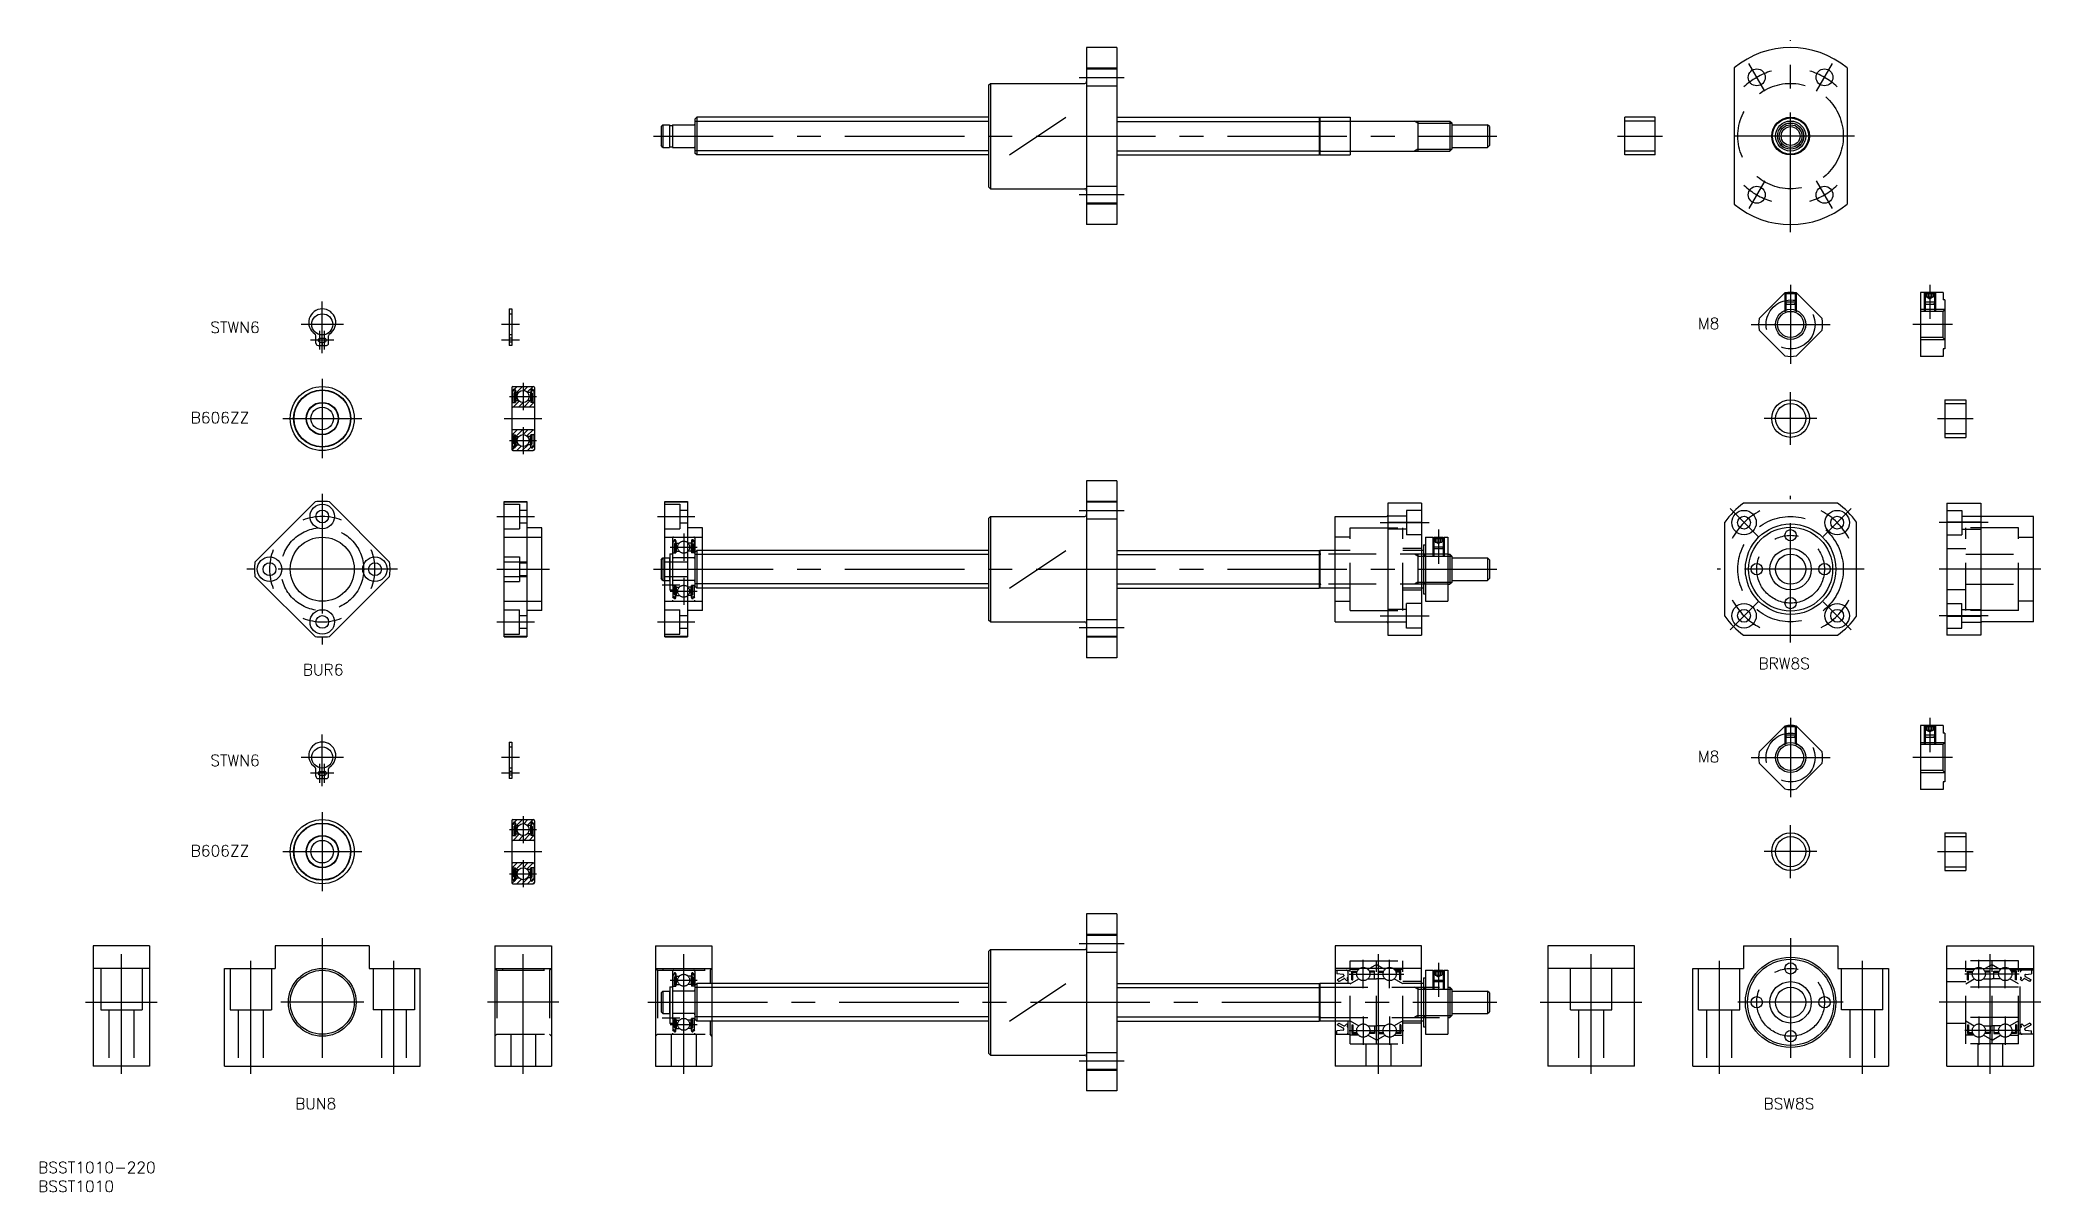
# Model space of a CAD drawing. Extents: x -75 to 456, y -50 to 256.
import ezdxf

# ---------------------------------------------------------------- set-up
doc = ezdxf.new("R2010")
doc.units = 0
for name, pattern in [('CENTER', [50.8, 31.75, -6.35, 6.35, -6.35]), ('DASHED', [19.05, 12.7, -6.35]), ('PHANTOM', [63.5, 31.75, -6.35, 6.35, -6.35, 6.35, -6.35])]:
    doc.linetypes.add(name, pattern=pattern)
doc.layers.get('0').update_dxf_attribs({"linetype": 'CONTINUOUS'})
doc.layers.add('CENTER', color=1, linetype='CENTER')
doc.styles.get("Standard").update_dxf_attribs({"font": 'txt.shx', "height": 3, "bigfont": 'bigfont.shx'})

msp = doc.modelspace()

# ---------------------------------------------------------------- texts
at = {"color": 7, "linetype": 'CONTINUOUS'}
for s, p in [('STWN6', (-29.75, 177.72)), ('M8', (365.4, 178.74)), ('B606ZZ', (-34.94, 153.73)), ('BRW8S', (381.47, 88.46)), ('BUR6', (-5.17, 86.8)), ('STWN6', (-29.75, 62.72)), ('M8', (365.4, 63.74)), ('B606ZZ', (-34.94, 38.73)), ('BUN8', (-7.21, -28.41)), ('BSW8S', (382.79, -28.41)), ('BSST1010-220', (-75.48, -45.36)), ('BSST1010', (-75.48, -50.36))]:
    msp.add_text(s, height=3, dxfattribs=at).set_placement(p)

# ---------------------------------------------------------------- linework, layer by layer
at = {"color": 7, "linetype": 'CONTINUOUS'}
for p, q in [((203, 253.5), (203, 206.5)), ((211, 253.5), (203, 253.5)), ((211, 253.5), (211, 206.5)), ((203, 248.09), (211, 248.09)), ((375, 248.09), (375, 211.91)), ((405, 248.09), (405, 211.91)), ((177, 243.5), (177.5, 244)), ((177, 243.5), (177, 216.5)), ((177.5, 244), (202.5, 244)), ((177.5, 244), (177.5, 216)), ((99, 234.5), (99.5, 235)), ((99, 234.5), (99, 225.5)), ((177, 235), (99.5, 235)), ((99.5, 235), (99.5, 225)), ((211, 235), (264.8, 235)), ((264.8, 235), (264.8, 225)), ((264.8, 235), (265, 234.8)), ((265, 234.8), (265, 225.2)), ((265.2, 234), (299.5, 234)), ((291, 234), (291, 226)), ((299.5, 234), (299.5, 226)), ((299.5, 234), (300, 233.5)), ((346, 225), (346, 235)), ((354, 235), (346, 235)), ((354, 225), (354, 235)), ((90, 232.5), (90.5, 233)), ((90, 232.5), (90, 227.5)), ((90.5, 233), (90.5, 227)), ((90.5, 233), (92.2, 233)), ((92.2, 233), (92.2, 227)), ((92.2, 232.85), (93, 232.85)), ((93, 233), (93, 227)), ((93, 233), (98.8, 233)), ((300, 233.5), (300, 226.5)), ((300, 233), (309.5, 233)), ((309.5, 233), (309.5, 227)), ((310, 232.5), (309.5, 233)), ((310, 232.5), (310, 227.5)), ((90.5, 227), (90, 227.5)), ((90.5, 227), (92.2, 227)), ((92.2, 227.15), (93, 227.15)), ((93, 227), (98.8, 227)), ((99.5, 225), (99, 225.5)), ((177, 225), (99.5, 225)), ((211, 225), (264.8, 225)), ((264.8, 225), (265, 225.2)), ((265.2, 226), (299.5, 226)), ((300, 226.5), (299.5, 226)), ((300, 227), (309.5, 227)), ((309.5, 227), (310, 227.5)), ((354, 225), (346, 225)), ((177.5, 216), (177, 216.5)), ((177.5, 216), (202.5, 216)), ((211, 211.91), (203, 211.91)), ((211, 206.5), (203, 206.5)), ((388.46, 188.36), (381.64, 181.54)), ((391.54, 188.36), (398.36, 181.54)), ((424.5, 188.5), (424.5, 171.5)), ((430.5, 188.5), (424.5, 188.5)), ((425.77, 188.41), (425.5, 188.14)), ((425.5, 188.14), (425.5, 185.91)), ((428.5, 188.14), (425.5, 188.14)), ((425.77, 188.5), (425.77, 188.41)), ((425.77, 188.41), (428.23, 188.41)), ((428.23, 188.5), (428.23, 188.41)), ((428.23, 188.41), (428.5, 188.14)), ((428.5, 188.14), (428.5, 185.91)), ((430.5, 188.5), (430.5, 186.5)), ((431, 186.5), (430.5, 186.5)), ((431, 186.5), (431, 173.5)), ((49.65, 184.1), (49.65, 174.4)), ((49.65, 184.1), (50.35, 184.1)), ((50.35, 184.1), (50.35, 174.4)), ((430.46, 183.46), (424.5, 183.46)), ((426, 185.41), (425.5, 185.91)), ((428.5, 185.91), (425.5, 185.91)), ((425.77, 185.64), (425.77, 183.46)), ((426, 185.41), (428, 185.41)), ((428, 185.41), (428.5, 185.91)), ((428.23, 185.64), (428.23, 183.46)), ((431, 184), (430.46, 183.46)), ((430.46, 183.46), (430.46, 176.54)), ((-1.7, 175), (-1.7, 176.99)), ((-0.6, 176.3), (0.6, 176.3)), ((0, 176.3), (0, 177.2)), ((1.7, 175), (1.7, 176.99)), ((381.64, 178.46), (388.46, 171.64)), ((398.36, 178.46), (391.54, 171.64)), ((430.46, 176.54), (424.5, 176.54)), ((431, 176), (430.46, 176.54)), ((-1.1, 174.4), (1.1, 174.4)), ((-0.6, 175.3), (0.6, 175.3)), ((0, 175.3), (0, 174.4)), ((50.35, 174.4), (49.65, 174.4)), ((430.5, 171.5), (424.5, 171.5)), ((430.5, 173.5), (430.5, 171.5)), ((431, 173.5), (430.5, 173.5)), ((50.35, 163.2), (50.35, 146.8)), ((50.45, 162.5), (50.35, 162.6)), ((50.45, 162.5), (50.45, 159.3)), ((50.45, 162.5), (50.66, 162.5)), ((50.65, 163.5), (56.05, 163.5)), ((50.66, 162.5), (50.77, 162.67)), ((50.71, 162.33), (50.82, 162.27)), ((50.77, 162.44), (50.88, 162.61)), ((50.88, 162.37), (50.77, 162.44)), ((50.82, 162.27), (50.88, 162.37)), ((51.17, 161.95), (50.92, 161.7)), ((50.92, 161.7), (50.92, 159.65)), ((51.29, 161.9), (51.04, 161.65)), ((51.04, 159.65), (51.04, 161.65)), ((51.23, 159.65), (51.04, 159.65)), ((51.04, 159.52), (51.23, 159.52)), ((51.17, 162.53), (51.17, 161.95)), ((51.23, 159.52), (51.23, 159.65)), ((51.29, 162.53), (51.29, 159.3)), ((51.39, 161.95), (51.29, 162.05)), ((51.29, 159.65), (51.39, 159.75)), ((51.39, 161.95), (51.39, 159.75)), ((51.39, 161.95), (52.21, 161.95)), ((51.39, 159.75), (52.21, 159.75)), ((55.31, 161.95), (54.49, 161.95)), ((55.31, 159.75), (54.49, 159.75)), ((55.31, 161.95), (55.41, 162.05)), ((55.31, 161.95), (55.31, 159.75)), ((55.41, 159.65), (55.31, 159.75)), ((55.41, 162.53), (55.41, 159.3)), ((55.41, 161.9), (55.66, 161.65)), ((55.47, 159.52), (55.47, 159.65)), ((55.47, 159.65), (55.66, 159.65)), ((55.66, 159.52), (55.47, 159.52)), ((55.53, 162.53), (55.53, 161.95)), ((55.53, 161.95), (55.79, 161.7)), ((55.66, 159.65), (55.66, 161.65)), ((55.79, 161.7), (55.79, 159.65)), ((55.93, 162.44), (55.82, 162.61)), ((55.82, 162.37), (55.93, 162.44)), ((55.88, 162.27), (55.82, 162.37)), ((55.99, 162.33), (55.88, 162.27)), ((56.04, 162.5), (55.93, 162.67)), ((56.25, 162.5), (56.04, 162.5)), ((56.25, 162.5), (56.35, 162.6)), ((56.25, 159.3), (56.25, 162.5)), ((56.35, 163.2), (56.35, 146.8)), ((431, 160), (431, 150)), ((431, 160), (436.5, 160)), ((436.5, 160), (436.5, 150)), ((50.35, 159.2), (50.45, 159.3)), ((50.45, 159.3), (51.29, 159.3)), ((56.05, 158), (50.65, 158)), ((56.25, 159.3), (55.41, 159.3)), ((56.35, 159.2), (56.25, 159.3)), ((50.35, 150.8), (50.45, 150.7)), ((50.45, 150.7), (50.45, 147.5)), ((50.45, 150.7), (51.29, 150.7)), ((56.05, 152), (50.65, 152)), ((50.92, 148.3), (50.92, 150.35)), ((51.04, 150.48), (51.23, 150.48)), ((51.23, 150.35), (51.04, 150.35)), ((51.04, 150.35), (51.04, 148.35)), ((51.23, 150.48), (51.23, 150.35)), ((51.29, 147.47), (51.29, 150.7)), ((51.29, 150.35), (51.39, 150.25)), ((51.39, 150.25), (51.39, 148.05)), ((51.39, 150.25), (52.21, 150.25)), ((55.31, 150.25), (54.49, 150.25)), ((55.41, 150.35), (55.31, 150.25)), ((55.31, 148.05), (55.31, 150.25)), ((56.25, 150.7), (55.41, 150.7)), ((55.41, 147.47), (55.41, 150.7)), ((55.66, 150.48), (55.47, 150.48)), ((55.47, 150.48), (55.47, 150.35)), ((55.47, 150.35), (55.66, 150.35)), ((55.66, 150.35), (55.66, 148.35)), ((55.79, 148.3), (55.79, 150.35)), ((56.35, 150.8), (56.25, 150.7)), ((56.25, 147.5), (56.25, 150.7)), ((431, 150), (436.5, 150)), ((50.45, 147.5), (50.35, 147.4)), ((50.45, 147.5), (50.66, 147.5)), ((50.65, 146.5), (56.05, 146.5)), ((50.66, 147.5), (50.77, 147.33)), ((50.71, 147.67), (50.82, 147.73)), ((50.88, 147.63), (50.77, 147.56)), ((50.77, 147.56), (50.88, 147.39)), ((50.82, 147.73), (50.88, 147.63)), ((51.17, 148.05), (50.92, 148.3)), ((51.29, 148.1), (51.04, 148.35)), ((51.17, 147.47), (51.17, 148.05)), ((51.39, 148.05), (51.29, 147.95)), ((51.39, 148.05), (52.21, 148.05)), ((55.31, 148.05), (54.49, 148.05)), ((55.31, 148.05), (55.41, 147.95)), ((55.41, 148.1), (55.66, 148.35)), ((55.53, 148.05), (55.79, 148.3)), ((55.53, 147.47), (55.53, 148.05)), ((55.88, 147.73), (55.82, 147.63)), ((55.82, 147.63), (55.93, 147.56)), ((55.93, 147.56), (55.82, 147.39)), ((55.99, 147.67), (55.88, 147.73)), ((56.04, 147.5), (55.93, 147.33)), ((56.25, 147.5), (56.04, 147.5)), ((56.25, 147.5), (56.35, 147.4)), ((203, 138.5), (203, 91.5)), ((211, 138.5), (203, 138.5)), ((211, 138.5), (211, 91.5)), ((-1.9, 132.9), (-17.9, 116.9)), ((1.9, 132.9), (17.9, 116.9)), ((48.35, 97), (48.35, 133)), ((48.35, 133), (54.35, 133)), ((48.35, 132.9), (54.35, 132.9)), ((54.35, 133), (54.35, 97)), ((91, 97), (91, 133)), ((91, 133), (97, 133)), ((91, 132.9), (97, 132.9)), ((97, 133), (97, 97)), ((203, 133.09), (211, 133.09)), ((177, 128.5), (177.5, 129)), ((177, 128.5), (177, 101.5)), ((177.5, 129), (202.5, 129)), ((177.5, 129), (177.5, 101)), ((269, 129), (282.7, 129)), ((269, 101), (269, 129)), ((283, 132.5), (283, 97.5)), ((292, 132.5), (283, 132.5)), ((292, 132.5), (292, 97.5)), ((402.49, 132.5), (377.51, 132.5)), ((431.5, 132.5), (440.5, 132.5)), ((431.5, 132.5), (431.5, 97.5)), ((440.5, 132.5), (440.5, 97.5)), ((454.5, 129), (440.8, 129)), ((454.5, 101), (454.5, 129)), ((58.35, 126), (54.35, 126)), ((58.35, 104), (58.35, 126)), ((101, 126), (97, 126)), ((101, 104), (101, 126)), ((283, 127.49), (292, 127.49)), ((293, 123.5), (293, 106.5)), ((293, 123.5), (295, 123.5)), ((297.36, 123.41), (295.64, 123.41)), ((298, 123.5), (299, 123.5)), ((299, 123.5), (299, 106.5)), ((372.5, 102.51), (372.5, 127.49)), ((407.5, 102.51), (407.5, 127.49)), ((440.5, 127.49), (431.5, 127.49)), ((90, 117.5), (90.5, 118)), ((90, 117.5), (90, 112.5)), ((90.5, 118), (90.5, 112)), ((90.5, 118), (91, 118)), ((177, 120), (101, 120)), ((211, 120), (264.8, 120)), ((264.8, 120), (265, 119.8)), ((264.8, 120), (264.8, 110)), ((265, 120), (265, 110)), ((269, 120), (265, 120)), ((292.5, 120), (292, 120)), ((292.5, 121.5), (292.5, 108.5)), ((292.5, 121.5), (293, 121.5)), ((299, 119), (299.5, 119)), ((299.5, 119), (299.5, 111)), ((299.5, 119), (300, 118.5)), ((300, 118.5), (300, 111.5)), ((300, 118), (309.5, 118)), ((309.5, 118), (309.5, 112)), ((310, 117.5), (309.5, 118)), ((310, 117.5), (310, 112.5)), ((-1.9, 97.1), (-17.9, 113.1)), ((17.9, 113.1), (1.9, 97.1)), ((54.35, 116.9), (48.35, 116.9)), ((48.35, 113.1), (54.35, 113.1)), ((90.5, 112), (90, 112.5)), ((90.5, 112), (91, 112)), ((97, 116.9), (91, 116.9)), ((91, 113.1), (97, 113.1)), ((300, 112), (309.5, 112)), ((309.5, 112), (310, 112.5)), ((177, 110), (101, 110)), ((211, 110), (264.8, 110)), ((264.8, 110), (265, 110.2)), ((269, 110), (265, 110)), ((292.5, 110), (292, 110)), ((292.5, 108.5), (293, 108.5)), ((293, 106.5), (299, 106.5)), ((299, 111), (299.5, 111)), ((300, 111.5), (299.5, 111)), ((58.35, 104), (54.35, 104)), ((101, 104), (97, 104)), ((177.5, 101), (177, 101.5)), ((177.5, 101), (202.5, 101)), ((269, 101), (282.7, 101)), ((292, 102.51), (283, 102.51)), ((431.5, 102.51), (440.5, 102.51)), ((454.5, 101), (440.8, 101)), ((54.35, 97.1), (48.35, 97.1)), ((48.35, 97), (54.35, 97)), ((97, 97.1), (91, 97.1)), ((91, 97), (97, 97)), ((211, 96.91), (203, 96.91)), ((283, 97.5), (292, 97.5)), ((377.51, 97.5), (402.49, 97.5)), ((440.5, 97.5), (431.5, 97.5)), ((211, 91.5), (203, 91.5)), ((49.65, 69.1), (49.65, 59.4)), ((49.65, 69.1), (50.35, 69.1)), ((50.35, 69.1), (50.35, 59.4)), ((388.46, 73.36), (381.64, 66.54)), ((391.54, 73.36), (398.36, 66.54)), ((424.5, 73.5), (424.5, 56.5)), ((430.5, 73.5), (424.5, 73.5)), ((425.77, 73.41), (425.5, 73.14)), ((425.5, 73.14), (425.5, 70.91)), ((428.5, 73.14), (425.5, 73.14)), ((426, 70.41), (425.5, 70.91)), ((428.5, 70.91), (425.5, 70.91)), ((425.77, 73.5), (425.77, 73.41)), ((425.77, 73.41), (428.23, 73.41)), ((425.77, 70.64), (425.77, 68.46)), ((426, 70.41), (428, 70.41)), ((428, 70.41), (428.5, 70.91)), ((428.23, 73.5), (428.23, 73.41)), ((428.23, 73.41), (428.5, 73.14)), ((428.23, 70.64), (428.23, 68.46)), ((428.5, 73.14), (428.5, 70.91)), ((430.5, 73.5), (430.5, 71.5)), ((431, 71.5), (430.5, 71.5)), ((431, 71.5), (431, 58.5)), ((430.46, 68.46), (424.5, 68.46)), ((431, 69), (430.46, 68.46)), ((430.46, 68.46), (430.46, 61.54)), ((-1.7, 60), (-1.7, 61.99)), ((-1.1, 59.4), (1.1, 59.4)), ((-0.6, 61.3), (0.6, 61.3)), ((-0.6, 60.3), (0.6, 60.3)), ((0, 61.3), (0, 62.2)), ((0, 60.3), (0, 59.4)), ((1.7, 60), (1.7, 61.99)), ((50.35, 59.4), (49.65, 59.4)), ((381.64, 63.46), (388.46, 56.64)), ((398.36, 63.46), (391.54, 56.64)), ((430.46, 61.54), (424.5, 61.54)), ((431, 61), (430.46, 61.54)), ((430.5, 58.5), (430.5, 56.5)), ((431, 58.5), (430.5, 58.5)), ((430.5, 56.5), (424.5, 56.5)), ((50.35, 48.2), (50.35, 31.8)), ((50.65, 48.5), (56.05, 48.5)), ((56.35, 48.2), (56.35, 31.8)), ((50.45, 47.5), (50.35, 47.6)), ((50.35, 44.2), (50.45, 44.3)), ((50.45, 47.5), (50.45, 44.3)), ((50.45, 47.5), (50.66, 47.5)), ((50.45, 44.3), (51.29, 44.3)), ((56.05, 43), (50.65, 43)), ((50.66, 47.5), (50.77, 47.67)), ((50.71, 47.33), (50.82, 47.27)), ((50.77, 47.44), (50.88, 47.61)), ((50.88, 47.37), (50.77, 47.44)), ((50.82, 47.27), (50.88, 47.37)), ((51.17, 46.95), (50.92, 46.7)), ((50.92, 46.7), (50.92, 44.65)), ((51.29, 46.9), (51.04, 46.65)), ((51.04, 44.65), (51.04, 46.65)), ((51.23, 44.65), (51.04, 44.65)), ((51.04, 44.52), (51.23, 44.52)), ((51.17, 47.53), (51.17, 46.95)), ((51.23, 44.52), (51.23, 44.65)), ((51.29, 47.53), (51.29, 44.3)), ((51.39, 46.95), (51.29, 47.05)), ((51.29, 44.65), (51.39, 44.75)), ((51.39, 46.95), (51.39, 44.75)), ((51.39, 46.95), (52.21, 46.95)), ((51.39, 44.75), (52.21, 44.75)), ((55.31, 46.95), (54.49, 46.95)), ((55.31, 44.75), (54.49, 44.75)), ((55.31, 46.95), (55.41, 47.05)), ((55.31, 46.95), (55.31, 44.75)), ((55.41, 44.65), (55.31, 44.75)), ((55.41, 47.53), (55.41, 44.3)), ((55.41, 46.9), (55.66, 46.65)), ((56.25, 44.3), (55.41, 44.3)), ((55.47, 44.65), (55.66, 44.65)), ((55.47, 44.52), (55.47, 44.65)), ((55.66, 44.52), (55.47, 44.52)), ((55.53, 47.53), (55.53, 46.95)), ((55.53, 46.95), (55.79, 46.7)), ((55.66, 44.65), (55.66, 46.65)), ((55.79, 46.7), (55.79, 44.65)), ((55.93, 47.44), (55.82, 47.61)), ((55.82, 47.37), (55.93, 47.44)), ((55.88, 47.27), (55.82, 47.37)), ((55.99, 47.33), (55.88, 47.27)), ((56.04, 47.5), (55.93, 47.67)), ((56.25, 47.5), (56.04, 47.5)), ((56.25, 47.5), (56.35, 47.6)), ((56.25, 44.3), (56.25, 47.5)), ((56.35, 44.2), (56.25, 44.3)), ((431, 45), (431, 35)), ((431, 45), (436.5, 45)), ((436.5, 45), (436.5, 35)), ((50.35, 35.8), (50.45, 35.7)), ((50.45, 32.5), (50.35, 32.4)), ((50.45, 35.7), (50.45, 32.5)), ((50.45, 35.7), (51.29, 35.7)), ((50.45, 32.5), (50.66, 32.5)), ((56.05, 37), (50.65, 37)), ((50.66, 32.5), (50.77, 32.33)), ((50.71, 32.67), (50.82, 32.73)), ((50.88, 32.63), (50.77, 32.56)), ((50.77, 32.56), (50.88, 32.39)), ((50.82, 32.73), (50.88, 32.63)), ((50.92, 33.3), (50.92, 35.35)), ((51.17, 33.05), (50.92, 33.3)), ((51.04, 35.48), (51.23, 35.48)), ((51.04, 35.35), (51.04, 33.35)), ((51.23, 35.35), (51.04, 35.35)), ((51.29, 33.1), (51.04, 33.35)), ((51.17, 32.47), (51.17, 33.05)), ((51.23, 35.48), (51.23, 35.35)), ((51.29, 32.47), (51.29, 35.7)), ((51.29, 35.35), (51.39, 35.25)), ((51.39, 33.05), (51.29, 32.95)), ((51.39, 35.25), (52.21, 35.25)), ((51.39, 35.25), (51.39, 33.05)), ((51.39, 33.05), (52.21, 33.05)), ((55.31, 35.25), (54.49, 35.25)), ((55.31, 33.05), (54.49, 33.05)), ((55.41, 35.35), (55.31, 35.25)), ((55.31, 33.05), (55.31, 35.25)), ((55.31, 33.05), (55.41, 32.95)), ((55.41, 32.47), (55.41, 35.7)), ((56.25, 35.7), (55.41, 35.7)), ((55.41, 33.1), (55.66, 33.35)), ((55.47, 35.48), (55.47, 35.35)), ((55.66, 35.48), (55.47, 35.48)), ((55.47, 35.35), (55.66, 35.35)), ((55.53, 33.05), (55.79, 33.3)), ((55.53, 32.47), (55.53, 33.05)), ((55.66, 35.35), (55.66, 33.35)), ((55.79, 33.3), (55.79, 35.35)), ((55.88, 32.73), (55.82, 32.63)), ((55.82, 32.63), (55.93, 32.56)), ((55.93, 32.56), (55.82, 32.39)), ((55.99, 32.67), (55.88, 32.73)), ((56.04, 32.5), (55.93, 32.33)), ((56.25, 32.5), (56.04, 32.5)), ((56.35, 35.8), (56.25, 35.7)), ((56.25, 32.5), (56.25, 35.7)), ((56.25, 32.5), (56.35, 32.4)), ((431, 35), (436.5, 35)), ((50.65, 31.5), (56.05, 31.5)), ((203, 23.5), (203, -23.5)), ((211, 23.5), (203, 23.5)), ((211, 23.5), (211, -23.5)), ((203, 18.09), (211, 18.09)), ((-45.85, 15), (-60.85, 15)), ((-60.85, 15), (-60.85, -17)), ((-45.85, 15), (-45.85, -17)), ((12.5, 15), (-12.5, 15)), ((-12.5, 15), (-12.5, 9)), ((12.5, 15), (12.5, 9)), ((45.85, 15), (45.85, -17)), ((45.85, 15), (60.85, 15)), ((60.85, 15), (60.85, -17)), ((88.5, 15), (88.5, -17)), ((88.5, 15), (103.5, 15)), ((103.5, 15), (103.5, -17)), ((177, 13.5), (177.5, 14)), ((177, 13.5), (177, -13.5)), ((177.5, 14), (202.5, 14)), ((177.5, 14), (177.5, -14)), ((292, 15), (269, 15)), ((269, 15), (269, -17)), ((292, -17), (292, 15)), ((325.5, 15), (325.5, -17)), ((348.5, 15), (325.5, 15)), ((348.5, -17), (348.5, 15)), ((377.5, 15), (402.5, 15)), ((377.5, 15), (377.5, 9)), ((402.5, 15), (402.5, 9)), ((431.5, 15), (454.5, 15)), ((431.5, -17), (431.5, 15)), ((454.5, 15), (454.5, -17)), ((-45.85, 9), (-60.85, 9)), ((-26, -17), (-26, 9)), ((-26, 9), (-12.5, 9)), ((12.5, 9), (26, 9)), ((26, -17), (26, 9)), ((45.85, 9), (60.85, 9)), ((88.5, 9), (103.5, 9)), ((292, 9), (269, 9)), ((292.5, 6.5), (292.5, -6.5)), ((292.5, 6.5), (293, 6.5)), ((293, 8.5), (293, -8.5)), ((293, 8.5), (295, 8.5)), ((297.36, 8.41), (295.64, 8.41)), ((298, 8.5), (299, 8.5)), ((299, 8.5), (299, -8.5)), ((348.5, 9), (325.5, 9)), ((364, -17), (364, 9)), ((364, 9), (377.5, 9)), ((402.5, 9), (416, 9)), ((416, 9), (416, -17)), ((431.5, 9), (454.5, 9)), ((177, 5), (103.5, 5)), ((211, 5), (264.8, 5)), ((264.8, 5), (264.8, -5)), ((264.8, 5), (265, 4.8)), ((269, 5), (265, 5)), ((265, 5), (265, -5)), ((292.5, 5), (292, 5)), ((299, 4), (299.5, 4)), ((299.5, 4), (299.5, -4)), ((299.5, 4), (300, 3.5)), ((300, 3.5), (300, -3.5)), ((300, 3), (309.5, 3)), ((309.5, 3), (309.5, -3)), ((310, 2.5), (309.5, 3)), ((310, 2.5), (310, -2.5)), ((177, -5), (103.5, -5)), ((211, -5), (264.8, -5)), ((264.8, -5), (265, -4.8)), ((269, -5), (265, -5)), ((292.5, -5), (292, -5)), ((299, -4), (299.5, -4)), ((300, -3.5), (299.5, -4)), ((300, -3), (309.5, -3)), ((309.5, -3), (310, -2.5)), ((292.5, -6.5), (293, -6.5)), ((293, -8.5), (299, -8.5)), ((177.5, -14), (177, -13.5)), ((177.5, -14), (202.5, -14)), ((-45.85, -17), (-60.85, -17)), ((-26, -17), (26, -17)), ((45.85, -17), (60.85, -17)), ((88.5, -17), (103.5, -17)), ((211, -18.09), (203, -18.09)), ((292, -17), (269, -17)), ((348.5, -17), (325.5, -17)), ((364, -17), (416, -17)), ((431.5, -17), (454.5, -17)), ((211, -23.5), (203, -23.5))]:
    msp.add_line(p, q, dxfattribs=at)
at = {"color": 3, "linetype": 'DASHED'}
for p, q in [((203, 247.84), (211, 247.84)), ((203, 243.34), (211, 243.34)), ((354, 234), (346, 234)), ((354, 226), (346, 226)), ((203, 216.66), (211, 216.66)), ((211, 212.16), (203, 212.16)), ((388.77, 188.41), (388.5, 188.14)), ((388.5, 188.37), (388.5, 183.37)), ((391.5, 188.14), (388.5, 188.14)), ((388.77, 188.41), (391.23, 188.41)), ((388.77, 188.41), (388.77, 183.54)), ((391.23, 188.41), (391.23, 183.54)), ((391.23, 188.41), (391.5, 188.14)), ((391.5, 188.37), (391.5, 183.37)), ((426.13, 188.41), (426.13, 187.21)), ((427.87, 187.21), (426.13, 187.21)), ((426.25, 187.21), (427, 186.78)), ((426.57, 188.41), (426.57, 187.21)), ((427.75, 187.21), (427, 186.78)), ((427.43, 188.41), (427.43, 187.21)), ((427.87, 188.41), (427.87, 187.21)), ((49.65, 182.8), (50.35, 182.8)), ((391.5, 185.91), (388.5, 185.91)), ((389, 185.41), (388.5, 185.91)), ((389, 185.41), (391, 185.41)), ((391, 185.41), (391.5, 185.91)), ((50.35, 177.2), (49.65, 177.2)), ((50.35, 176.3), (49.65, 176.3)), ((50.35, 175.3), (49.65, 175.3)), ((431, 159), (436.5, 159)), ((431, 151), (436.5, 151)), ((48.35, 132.25), (52.35, 132.25)), ((52.35, 132.25), (52.35, 125.75)), ((52.35, 130.7), (54.35, 130.7)), ((91, 132.25), (95, 132.25)), ((95, 132.25), (95, 125.75)), ((95, 130.7), (97, 130.7)), ((203, 132.84), (211, 132.84)), ((203, 128.34), (211, 128.34)), ((288, 129.07), (283, 129.07)), ((292, 130.62), (288, 130.62)), ((288, 130.62), (288, 124.12)), ((431.5, 130.62), (435.5, 130.62)), ((435.5, 130.62), (435.5, 124.12)), ((435.5, 129.07), (440.5, 129.07)), ((48.35, 125.75), (52.35, 125.75)), ((48.35, 123.5), (58.35, 123.5)), ((52.35, 127.3), (54.35, 127.3)), ((91, 125.75), (95, 125.75)), ((91, 123.5), (101, 123.5)), ((93, 123.2), (93, 106.8)), ((93.1, 122.5), (93, 122.6)), ((93.1, 122.5), (93.1, 119.3)), ((93.1, 122.5), (93.31, 122.5)), ((93.31, 122.5), (93.42, 122.67)), ((93.36, 122.33), (93.47, 122.27)), ((93.42, 122.44), (93.53, 122.61)), ((93.53, 122.37), (93.42, 122.44)), ((93.47, 122.27), (93.53, 122.37)), ((93.82, 122.53), (93.82, 121.95)), ((93.94, 122.53), (93.94, 119.3)), ((95, 127.3), (97, 127.3)), ((98.06, 122.53), (98.06, 119.3)), ((98.18, 122.53), (98.18, 121.95)), ((98.58, 122.44), (98.47, 122.61)), ((98.47, 122.37), (98.58, 122.44)), ((98.53, 122.27), (98.47, 122.37)), ((98.64, 122.33), (98.53, 122.27)), ((98.69, 122.5), (98.58, 122.67)), ((98.9, 122.5), (98.69, 122.5)), ((98.9, 122.5), (99, 122.6)), ((98.9, 119.3), (98.9, 122.5)), ((99, 123.2), (99, 106.8)), ((273, 123.5), (269, 123.5)), ((273, 126), (287, 126)), ((273, 104), (273, 126)), ((288, 125.67), (283, 125.67)), ((287, 104), (287, 126)), ((292, 124.12), (288, 124.12)), ((295, 123.5), (295, 118.46)), ((295.27, 123.41), (295, 123.14)), ((295, 123.14), (298, 123.14)), ((295.27, 123.46), (295.27, 118.46)), ((295.64, 123.41), (295.27, 123.41)), ((295.63, 123.41), (295.63, 122.21)), ((296.07, 123.41), (296.07, 122.21)), ((296.93, 123.41), (296.93, 122.21)), ((297.73, 123.41), (297.36, 123.41)), ((297.37, 123.41), (297.37, 122.21)), ((297.73, 123.46), (297.73, 118.46)), ((297.73, 123.41), (298, 123.14)), ((298, 123.5), (298, 118.46)), ((431.5, 124.12), (435.5, 124.12)), ((435.5, 125.67), (440.5, 125.67)), ((450.5, 126), (436.5, 126)), ((436.5, 104), (436.5, 126)), ((450.5, 104), (450.5, 126)), ((450.5, 123.5), (454.5, 123.5)), ((48.35, 118.25), (52.35, 118.25)), ((52.35, 118.25), (52.35, 111.75)), ((91, 118), (92.2, 118)), ((92.2, 118), (92.2, 112)), ((92.2, 117.85), (92.3, 117.85)), ((92.3, 119.1), (92.3, 109.4)), ((92.3, 119.1), (93, 119.1)), ((93, 119.2), (93.1, 119.3)), ((98.8, 118), (93, 118)), ((93.1, 119.3), (93.94, 119.3)), ((93.82, 121.95), (93.57, 121.7)), ((93.57, 121.7), (93.57, 119.65)), ((93.94, 121.9), (93.69, 121.65)), ((93.69, 119.65), (93.69, 121.65)), ((93.88, 119.65), (93.69, 119.65)), ((93.69, 119.52), (93.88, 119.52)), ((93.88, 119.52), (93.88, 119.65)), ((94.04, 121.95), (93.94, 122.05)), ((93.94, 119.65), (94.04, 119.75)), ((94.04, 121.95), (94.04, 119.75)), ((94.04, 121.95), (94.86, 121.95)), ((94.04, 119.75), (94.86, 119.75)), ((97.96, 121.95), (97.14, 121.95)), ((97.96, 119.75), (97.14, 119.75)), ((97.96, 121.95), (98.06, 122.05)), ((97.96, 121.95), (97.96, 119.75)), ((98.06, 119.65), (97.96, 119.75)), ((98.06, 121.9), (98.31, 121.65)), ((98.9, 119.3), (98.06, 119.3)), ((98.12, 119.52), (98.12, 119.65)), ((98.12, 119.65), (98.31, 119.65)), ((98.31, 119.52), (98.12, 119.52)), ((98.18, 121.95), (98.44, 121.7)), ((98.31, 119.65), (98.31, 121.65)), ((98.44, 121.7), (98.44, 119.65)), ((99, 119.2), (98.9, 119.3)), ((99, 119.5), (99.5, 120)), ((101, 118.9), (99, 118.9)), ((99.5, 120), (99.5, 110)), ((101, 120), (99.5, 120)), ((299, 119), (265, 119)), ((273, 120), (269, 120)), ((292, 120.5), (287, 120.5)), ((292, 120), (287, 120)), ((291, 118.46), (290.06, 119)), ((291, 119), (291, 111)), ((291, 118.46), (299, 118.46)), ((292.5, 119), (293.04, 118.46)), ((293.04, 118.46), (293.04, 111.54)), ((295, 120.91), (298, 120.91)), ((295.5, 120.41), (295, 120.91)), ((297.5, 120.41), (295.5, 120.41)), ((295.63, 122.21), (297.37, 122.21)), ((295.75, 122.21), (296.5, 121.78)), ((297.25, 122.21), (296.5, 121.78)), ((297.5, 120.41), (298, 120.91)), ((431.5, 120.5), (436.5, 120.5)), ((436.5, 119), (450.5, 119)), ((48.35, 111.75), (52.35, 111.75)), ((52.35, 116.7), (54.35, 116.7)), ((52.35, 113.3), (54.35, 113.3)), ((91, 112), (92.2, 112)), ((92.2, 112.15), (92.3, 112.15)), ((98.8, 112), (93, 112)), ((48.35, 106.5), (58.35, 106.5)), ((91, 106.5), (101, 106.5)), ((93, 109.4), (92.3, 109.4)), ((93, 110.8), (93.1, 110.7)), ((93.1, 107.5), (93, 107.4)), ((93.1, 110.7), (93.1, 107.5)), ((93.1, 110.7), (93.94, 110.7)), ((93.1, 107.5), (93.31, 107.5)), ((93.31, 107.5), (93.42, 107.33)), ((93.36, 107.67), (93.47, 107.73)), ((93.53, 107.63), (93.42, 107.56)), ((93.42, 107.56), (93.53, 107.39)), ((93.47, 107.73), (93.53, 107.63)), ((93.57, 108.3), (93.57, 110.35)), ((93.82, 108.05), (93.57, 108.3)), ((93.69, 110.48), (93.88, 110.48)), ((93.88, 110.35), (93.69, 110.35)), ((93.69, 110.35), (93.69, 108.35)), ((93.94, 108.1), (93.69, 108.35)), ((93.82, 107.47), (93.82, 108.05)), ((93.88, 110.48), (93.88, 110.35)), ((93.94, 107.47), (93.94, 110.7)), ((93.94, 110.35), (94.04, 110.25)), ((94.04, 108.05), (93.94, 107.95)), ((94.04, 110.25), (94.04, 108.05)), ((94.04, 110.25), (94.86, 110.25)), ((94.04, 108.05), (94.86, 108.05)), ((97.96, 110.25), (97.14, 110.25)), ((97.96, 108.05), (97.14, 108.05)), ((98.06, 110.35), (97.96, 110.25)), ((97.96, 108.05), (97.96, 110.25)), ((97.96, 108.05), (98.06, 107.95)), ((98.9, 110.7), (98.06, 110.7)), ((98.06, 107.47), (98.06, 110.7)), ((98.06, 108.1), (98.31, 108.35)), ((98.31, 110.48), (98.12, 110.48)), ((98.12, 110.48), (98.12, 110.35)), ((98.12, 110.35), (98.31, 110.35)), ((98.18, 108.05), (98.44, 108.3)), ((98.18, 107.47), (98.18, 108.05)), ((98.31, 110.35), (98.31, 108.35)), ((98.44, 108.3), (98.44, 110.35)), ((98.53, 107.73), (98.47, 107.63)), ((98.47, 107.63), (98.58, 107.56)), ((98.58, 107.56), (98.47, 107.39)), ((98.64, 107.67), (98.53, 107.73)), ((98.69, 107.5), (98.58, 107.33)), ((98.9, 107.5), (98.69, 107.5)), ((99, 110.8), (98.9, 110.7)), ((98.9, 107.5), (98.9, 110.7)), ((98.9, 107.5), (99, 107.4)), ((101, 111.1), (99, 111.1)), ((99.5, 110), (99, 110.5)), ((101, 110), (99.5, 110)), ((299, 111), (265, 111)), ((273, 110), (269, 110)), ((269, 106.5), (273, 106.5)), ((292, 110), (287, 110)), ((287, 109.5), (292, 109.5)), ((291, 111.54), (290.06, 111)), ((291, 111.54), (299, 111.54)), ((292.5, 111), (293.04, 111.54)), ((436.5, 109.5), (431.5, 109.5)), ((436.5, 111), (450.5, 111)), ((454.5, 106.5), (450.5, 106.5)), ((48.35, 104.25), (52.35, 104.25)), ((52.35, 97.75), (52.35, 104.25)), ((52.35, 102.7), (54.35, 102.7)), ((91, 104.25), (95, 104.25)), ((95, 97.75), (95, 104.25)), ((95, 102.7), (97, 102.7)), ((203, 101.66), (211, 101.66)), ((273, 104), (287, 104)), ((288, 104.33), (283, 104.33)), ((288, 99.38), (288, 105.88)), ((292, 105.88), (288, 105.88)), ((431.5, 105.88), (435.5, 105.88)), ((435.5, 99.38), (435.5, 105.88)), ((435.5, 104.33), (440.5, 104.33)), ((450.5, 104), (436.5, 104)), ((48.35, 97.75), (52.35, 97.75)), ((52.35, 99.3), (54.35, 99.3)), ((91, 97.75), (95, 97.75)), ((95, 99.3), (97, 99.3)), ((211, 97.16), (203, 97.16)), ((288, 100.93), (283, 100.93)), ((292, 99.38), (288, 99.38)), ((431.5, 99.38), (435.5, 99.38)), ((435.5, 100.93), (440.5, 100.93)), ((388.77, 73.41), (388.5, 73.14)), ((388.5, 73.37), (388.5, 68.37)), ((391.5, 73.14), (388.5, 73.14)), ((391.5, 70.91), (388.5, 70.91)), ((389, 70.41), (388.5, 70.91)), ((388.77, 73.41), (388.77, 68.54)), ((388.77, 73.41), (391.23, 73.41)), ((389, 70.41), (391, 70.41)), ((391, 70.41), (391.5, 70.91)), ((391.23, 73.41), (391.23, 68.54)), ((391.23, 73.41), (391.5, 73.14)), ((391.5, 73.37), (391.5, 68.37)), ((426.13, 73.41), (426.13, 72.21)), ((427.87, 72.21), (426.13, 72.21)), ((426.25, 72.21), (427, 71.78)), ((426.57, 73.41), (426.57, 72.21)), ((427.75, 72.21), (427, 71.78)), ((427.43, 73.41), (427.43, 72.21)), ((427.87, 73.41), (427.87, 72.21)), ((49.65, 67.8), (50.35, 67.8)), ((50.35, 62.2), (49.65, 62.2)), ((50.35, 61.3), (49.65, 61.3)), ((50.35, 60.3), (49.65, 60.3)), ((431, 44), (436.5, 44)), ((431, 36), (436.5, 36)), ((203, 17.84), (211, 17.84)), ((203, 13.34), (211, 13.34)), ((273, 11), (287, 11)), ((273, -11), (273, 11)), ((280, -11), (280, 11)), ((287, -11), (287, 11)), ((450.5, 11), (436.5, 11)), ((436.5, -11), (436.5, 11)), ((443.5, -11), (443.5, 11)), ((450.5, -11), (450.5, 11)), ((-58.85, 9), (-58.85, -2)), ((-47.85, 9), (-47.85, -2)), ((-24.5, 9), (-24.5, -2)), ((-13.5, 9), (-13.5, -2)), ((13.5, 9), (13.5, -2)), ((24.5, 9), (24.5, -2)), ((45.85, 9), (46.35, 8.5)), ((46.35, 8.5), (60.35, 8.5)), ((46.35, 8.5), (46.35, -8.5)), ((47.85, 9), (47.85, 8.5)), ((58.85, 9), (58.85, 8.5)), ((60.35, 8.5), (60.85, 9)), ((60.35, 8.5), (60.35, -8.5)), ((88.5, 9), (89, 8.5)), ((89, 8.5), (103, 8.5)), ((89, 8.5), (89, -8.5)), ((90.5, 9), (90.5, 8.5)), ((93, 8.2), (93, -8.2)), ((93.1, 7.5), (93, 7.6)), ((93.1, 7.5), (93.31, 7.5)), ((93.1, 7.5), (93.1, 4.3)), ((93.31, 7.5), (93.42, 7.67)), ((93.36, 7.33), (93.47, 7.27)), ((93.42, 7.44), (93.53, 7.61)), ((93.53, 7.37), (93.42, 7.44)), ((93.47, 7.27), (93.53, 7.37)), ((93.82, 6.95), (93.57, 6.7)), ((93.57, 6.7), (93.57, 4.65)), ((93.94, 6.9), (93.69, 6.65)), ((93.69, 4.65), (93.69, 6.65)), ((93.82, 7.53), (93.82, 6.95)), ((93.94, 7.53), (93.94, 4.3)), ((94.04, 6.95), (93.94, 7.05)), ((94.04, 6.95), (94.86, 6.95)), ((94.04, 6.95), (94.04, 4.75)), ((97.96, 6.95), (97.14, 6.95)), ((97.96, 6.95), (98.06, 7.05)), ((97.96, 6.95), (97.96, 4.75)), ((98.06, 7.53), (98.06, 4.3)), ((98.06, 6.9), (98.31, 6.65)), ((98.18, 7.53), (98.18, 6.95)), ((98.18, 6.95), (98.44, 6.7)), ((98.31, 4.65), (98.31, 6.65)), ((98.44, 6.7), (98.44, 4.65)), ((98.58, 7.44), (98.47, 7.61)), ((98.47, 7.37), (98.58, 7.44)), ((98.53, 7.27), (98.47, 7.37)), ((98.64, 7.33), (98.53, 7.27)), ((98.69, 7.5), (98.58, 7.67)), ((98.9, 7.5), (98.69, 7.5)), ((98.9, 7.5), (99, 7.6)), ((98.9, 4.3), (98.9, 7.5)), ((99, 8.2), (99, -8.2)), ((101.5, 9), (101.5, 8.5)), ((103, 8.5), (103.5, 9)), ((103, 8.5), (103, 5)), ((269, 8.5), (273, 8.5)), ((269.5, 8.5), (269.5, 7.6)), ((271.12, 7.4), (269.5, 7.6)), ((271.2, 6.87), (269.6, 6)), ((270, 5.5), (269.6, 6)), ((270, 5.5), (271.33, 6.27)), ((271.3, 7.2), (271.3, 7.05)), ((271.57, 6.23), (272.1, 5.7)), ((272.5, 6.1), (272.1, 5.7)), ((272.29, 6.23), (272.5, 6.1)), ((272.4, 6.6), (272.4, 6.6)), ((272.5, 5), (272.5, 8.5)), ((275.28, 8.75), (273, 8.75)), ((273, 4.94), (275.28, 6.25)), ((273.5, 8.25), (274.92, 8.25)), ((273.5, 6), (273.5, 8.25)), ((273.5, 6), (273.75, 6)), ((273.75, 8), (274.82, 8)), ((273.75, 6), (273.75, 8)), ((280, 10.06), (277.72, 8.75)), ((277.72, 6.25), (280, 6.25)), ((279.5, 8.25), (278.08, 8.25)), ((279.5, 8), (278.18, 8)), ((279.5, 6.25), (279.5, 8.25)), ((280, 10.06), (282.28, 8.75)), ((282.28, 6.25), (280, 6.25)), ((280.5, 8.25), (281.92, 8.25)), ((280.5, 6.25), (280.5, 8.25)), ((280.5, 8), (281.82, 8)), ((284.72, 8.75), (287, 8.75)), ((287, 4.94), (284.72, 6.25)), ((286.5, 8.25), (285.08, 8.25)), ((286.25, 8), (285.18, 8)), ((286.25, 6), (286.25, 8)), ((286.5, 6), (286.25, 6)), ((286.5, 6), (286.5, 8.25)), ((292, 5.5), (287, 5.5)), ((295, 8.5), (295, 3.46)), ((295.27, 8.41), (295, 8.14)), ((295, 8.14), (298, 8.14)), ((295.5, 5.41), (295, 5.91)), ((295, 5.91), (298, 5.91)), ((295.27, 8.46), (295.27, 3.46)), ((295.64, 8.41), (295.27, 8.41)), ((297.5, 5.41), (295.5, 5.41)), ((295.63, 8.41), (295.63, 7.21)), ((295.63, 7.21), (297.37, 7.21)), ((295.75, 7.21), (296.5, 6.78)), ((296.07, 8.41), (296.07, 7.21)), ((297.25, 7.21), (296.5, 6.78)), ((296.93, 8.41), (296.93, 7.21)), ((297.73, 8.41), (297.36, 8.41)), ((297.37, 8.41), (297.37, 7.21)), ((297.5, 5.41), (298, 5.91)), ((297.73, 8.46), (297.73, 3.46)), ((297.73, 8.41), (298, 8.14)), ((298, 8.5), (298, 3.46)), ((331.5, -2), (331.5, 9)), ((342.5, -2), (342.5, 9)), ((365.5, -2), (365.5, 9)), ((376.5, -2), (376.5, 9)), ((403.5, -2), (403.5, 9)), ((414.5, -2), (414.5, 9)), ((431.5, 5.5), (436.5, 5.5)), ((438.78, 8.75), (436.5, 8.75)), ((436.5, 4.94), (438.78, 6.25)), ((437, 6), (437, 8.25)), ((437, 8.25), (438.42, 8.25)), ((437, 6), (437.25, 6)), ((437.25, 6), (437.25, 8)), ((437.25, 8), (438.32, 8)), ((443.5, 10.06), (441.22, 8.75)), ((441.22, 6.25), (443.5, 6.25)), ((443, 8.25), (441.58, 8.25)), ((443, 8), (441.68, 8)), ((443, 6.25), (443, 8.25)), ((443.5, 10.06), (445.78, 8.75)), ((445.78, 6.25), (443.5, 6.25)), ((444, 8.25), (445.42, 8.25)), ((444, 6.25), (444, 8.25)), ((444, 8), (445.32, 8)), ((448.22, 8.75), (450.5, 8.75)), ((450.5, 4.94), (448.22, 6.25)), ((450, 8.25), (448.58, 8.25)), ((449.75, 8), (448.68, 8)), ((449.75, 6), (449.75, 8)), ((450, 6), (449.75, 6)), ((450, 6), (450, 8.25)), ((454.5, 8.5), (450.5, 8.5)), ((451, -8.5), (451, 8.5)), ((451.21, 6.23), (451, 6.1)), ((451, 6.1), (451.4, 5.7)), ((451.1, 6.6), (451.1, 6.6)), ((451.93, 6.23), (451.4, 5.7)), ((453.5, 5.5), (452.17, 6.27)), ((452.2, 7.2), (452.2, 7.05)), ((452.3, 6.87), (453.9, 6)), ((452.38, 7.4), (454, 7.6)), ((453.5, 5.5), (453.9, 6)), ((454, 8.5), (454, 7.6)), ((90, 2.5), (90.5, 3)), ((90, 2.5), (90, -2.5)), ((90.5, 3), (90.5, -3)), ((90.5, 3), (92.2, 3)), ((92.2, 3), (92.2, -3)), ((92.2, 2.85), (92.3, 2.85)), ((92.3, 4.1), (92.3, -5.6)), ((92.3, 4.1), (93, 4.1)), ((93, 4.2), (93.1, 4.3)), ((98.8, 3), (93, 3)), ((93.1, 4.3), (93.94, 4.3)), ((93.88, 4.65), (93.69, 4.65)), ((93.69, 4.52), (93.88, 4.52)), ((93.88, 4.52), (93.88, 4.65)), ((93.94, 4.65), (94.04, 4.75)), ((94.04, 4.75), (94.86, 4.75)), ((97.96, 4.75), (97.14, 4.75)), ((98.06, 4.65), (97.96, 4.75)), ((98.9, 4.3), (98.06, 4.3)), ((98.12, 4.52), (98.12, 4.65)), ((98.12, 4.65), (98.31, 4.65)), ((98.31, 4.52), (98.12, 4.52)), ((99, 4.2), (98.9, 4.3)), ((99, 4.5), (99.5, 5)), ((103.5, 3.9), (99, 3.9)), ((99.5, 5), (99.5, -5)), ((103.5, 5), (99.5, 5)), ((265, 4), (299, 4)), ((273, 5), (269, 5)), ((292, 5), (287, 5)), ((291, 3.46), (290.06, 4)), ((291, 4), (291, -4)), ((291, 3.46), (299, 3.46)), ((292.5, 4), (293.04, 3.46)), ((293.04, 3.46), (293.04, -3.46)), ((450.5, 4), (436.5, 4)), ((-58.85, -2), (-47.85, -2)), ((-56.65, -2), (-56.65, -17)), ((-50.05, -2), (-50.05, -17)), ((-24.5, -2), (-13.5, -2)), ((-22.3, -2), (-22.3, -17)), ((-15.7, -2), (-15.7, -17)), ((24.5, -2), (13.5, -2)), ((15.7, -2), (15.7, -17)), ((22.3, -2), (22.3, -17)), ((90.5, -3), (90, -2.5)), ((90.5, -3), (92.2, -3)), ((92.2, -2.85), (92.3, -2.85)), ((98.8, -3), (93, -3)), ((93, -4.2), (93.1, -4.3)), ((93.1, -4.3), (93.1, -7.5)), ((93.1, -4.3), (93.94, -4.3)), ((93.57, -6.7), (93.57, -4.65)), ((93.69, -4.52), (93.88, -4.52)), ((93.69, -4.65), (93.69, -6.65)), ((93.88, -4.65), (93.69, -4.65)), ((93.88, -4.52), (93.88, -4.65)), ((93.94, -7.53), (93.94, -4.3)), ((93.94, -4.65), (94.04, -4.75)), ((94.04, -4.75), (94.04, -6.95)), ((94.04, -4.75), (94.86, -4.75)), ((97.96, -4.75), (97.14, -4.75)), ((98.06, -4.65), (97.96, -4.75)), ((97.96, -6.95), (97.96, -4.75)), ((98.06, -7.53), (98.06, -4.3)), ((98.9, -4.3), (98.06, -4.3)), ((98.31, -4.52), (98.12, -4.52)), ((98.12, -4.52), (98.12, -4.65)), ((98.12, -4.65), (98.31, -4.65)), ((98.31, -4.65), (98.31, -6.65)), ((98.44, -6.7), (98.44, -4.65)), ((99, -4.2), (98.9, -4.3)), ((98.9, -7.5), (98.9, -4.3)), ((103.5, -3.9), (99, -3.9)), ((99.5, -5), (99, -4.5)), ((103.5, -5), (99.5, -5)), ((103, -5), (103, -8.5)), ((265, -4), (299, -4)), ((273, -5), (269, -5)), ((272.5, -8.5), (272.5, -5)), ((273, -4.94), (275.28, -6.25)), ((287, -4.94), (284.72, -6.25)), ((292, -5), (287, -5)), ((291, -3.46), (290.06, -4)), ((291, -3.46), (299, -3.46)), ((292.5, -4), (293.04, -3.46)), ((331.5, -2), (342.5, -2)), ((333.7, -2), (333.7, -17)), ((340.3, -2), (340.3, -17)), ((365.5, -2), (376.5, -2)), ((367.7, -2), (367.7, -17)), ((374.3, -2), (374.3, -17)), ((414.5, -2), (403.5, -2)), ((405.7, -2), (405.7, -17)), ((412.3, -2), (412.3, -17)), ((450.5, -4), (436.5, -4)), ((436.5, -4.94), (438.78, -6.25)), ((450.5, -4.94), (448.22, -6.25)), ((45.85, -9), (46.35, -8.5)), ((46.35, -8.5), (60.35, -8.5)), ((50.05, -8.5), (50.05, -17)), ((56.65, -8.5), (56.65, -17)), ((60.85, -9), (60.35, -8.5)), ((88.5, -9), (89, -8.5)), ((89, -8.5), (103, -8.5)), ((93, -5.6), (92.3, -5.6)), ((92.7, -8.5), (92.7, -17)), ((93.1, -7.5), (93, -7.6)), ((93.1, -7.5), (93.31, -7.5)), ((93.31, -7.5), (93.42, -7.67)), ((93.36, -7.33), (93.47, -7.27)), ((93.53, -7.37), (93.42, -7.44)), ((93.42, -7.44), (93.53, -7.61)), ((93.47, -7.27), (93.53, -7.37)), ((93.82, -6.95), (93.57, -6.7)), ((93.94, -6.9), (93.69, -6.65)), ((93.82, -7.53), (93.82, -6.95)), ((94.04, -6.95), (93.94, -7.05)), ((94.04, -6.95), (94.86, -6.95)), ((97.96, -6.95), (97.14, -6.95)), ((97.96, -6.95), (98.06, -7.05)), ((98.06, -6.9), (98.31, -6.65)), ((98.18, -6.95), (98.44, -6.7)), ((98.18, -7.53), (98.18, -6.95)), ((98.53, -7.27), (98.47, -7.37)), ((98.47, -7.37), (98.58, -7.44)), ((98.58, -7.44), (98.47, -7.61)), ((98.64, -7.33), (98.53, -7.27)), ((98.69, -7.5), (98.58, -7.67)), ((98.9, -7.5), (98.69, -7.5)), ((98.9, -7.5), (99, -7.6)), ((99.3, -8.5), (99.3, -17)), ((103.5, -9), (103, -8.5)), ((269, -8.5), (273, -8.5)), ((271.12, -7.4), (269.5, -7.6)), ((269.5, -8.5), (269.5, -7.6)), ((270, -5.5), (269.6, -6)), ((271.2, -6.87), (269.6, -6)), ((270, -5.5), (271.33, -6.27)), ((271.3, -7.2), (271.3, -7.05)), ((271.57, -6.23), (272.1, -5.7)), ((272.5, -6.1), (272.1, -5.7)), ((272.29, -6.23), (272.5, -6.1)), ((272.4, -6.6), (272.4, -6.6)), ((275.28, -8.75), (273, -8.75)), ((273.5, -6), (273.5, -8.25)), ((273.5, -6), (273.75, -6)), ((273.5, -8.25), (274.92, -8.25)), ((273.75, -6), (273.75, -8)), ((273.75, -8), (274.82, -8)), ((277.72, -6.25), (280, -6.25)), ((280, -10.06), (277.72, -8.75)), ((279.5, -8.25), (278.08, -8.25)), ((279.5, -8), (278.18, -8)), ((279.5, -6.25), (279.5, -8.25)), ((282.28, -6.25), (280, -6.25)), ((280, -10.06), (282.28, -8.75)), ((280.5, -6.25), (280.5, -8.25)), ((280.5, -8), (281.82, -8)), ((280.5, -8.25), (281.92, -8.25)), ((284.72, -8.75), (287, -8.75)), ((286.5, -8.25), (285.08, -8.25)), ((286.25, -8), (285.18, -8)), ((286.25, -6), (286.25, -8)), ((286.5, -6), (286.25, -6)), ((286.5, -6), (286.5, -8.25)), ((292, -5.5), (287, -5.5)), ((431.5, -5.5), (436.5, -5.5)), ((438.78, -8.75), (436.5, -8.75)), ((437, -6), (437, -8.25)), ((437, -6), (437.25, -6)), ((437, -8.25), (438.42, -8.25)), ((437.25, -6), (437.25, -8)), ((437.25, -8), (438.32, -8)), ((441.22, -6.25), (443.5, -6.25)), ((443.5, -10.06), (441.22, -8.75)), ((443, -8.25), (441.58, -8.25)), ((443, -8), (441.68, -8)), ((443, -6.25), (443, -8.25)), ((445.78, -6.25), (443.5, -6.25)), ((443.5, -10.06), (445.78, -8.75)), ((444, -6.25), (444, -8.25)), ((444, -8), (445.32, -8)), ((444, -8.25), (445.42, -8.25)), ((448.22, -8.75), (450.5, -8.75)), ((450, -8.25), (448.58, -8.25)), ((449.75, -8), (448.68, -8)), ((449.75, -6), (449.75, -8)), ((450, -6), (449.75, -6)), ((450, -6), (450, -8.25)), ((454.5, -8.5), (450.5, -8.5)), ((451, -6.1), (451.4, -5.7)), ((451.21, -6.23), (451, -6.1)), ((451.1, -6.6), (451.1, -6.6)), ((451.93, -6.23), (451.4, -5.7)), ((453.5, -5.5), (452.17, -6.27)), ((452.2, -7.2), (452.2, -7.05)), ((452.3, -6.87), (453.9, -6)), ((452.38, -7.4), (454, -7.6)), ((453.5, -5.5), (453.9, -6)), ((454, -8.5), (454, -7.6)), ((203, -13.34), (211, -13.34)), ((273, -11), (287, -11)), ((277.2, -11), (277.2, -17)), ((283.8, -11), (283.8, -17)), ((450.5, -11), (436.5, -11)), ((439.7, -11), (439.7, -17)), ((446.3, -11), (446.3, -17)), ((211, -17.84), (203, -17.84))]:
    msp.add_line(p, q, dxfattribs=at)
at = {"color": 3, "linetype": 'CONTINUOUS'}
for p, q in [((177, 233.9), (99, 233.9)), ((182.5, 225), (197.5, 235)), ((211, 233.9), (265, 233.9)), ((291, 233.46), (290.06, 234)), ((291, 233.46), (300, 233.46)), ((177, 226.1), (99, 226.1)), ((211, 226.1), (265, 226.1)), ((291, 226.54), (290.06, 226)), ((291, 226.54), (300, 226.54)), ((425.5, 188.5), (425.5, 188.14)), ((425.77, 188.41), (425.77, 185.64)), ((428.23, 188.41), (428.23, 185.64)), ((428.5, 188.5), (428.5, 188.14)), ((424.5, 184), (431, 184)), ((425.5, 185.91), (425.5, 183.46)), ((428.5, 185.91), (428.5, 183.46)), ((424.5, 176), (431, 176)), ((50.68, 158), (52.32, 159.64)), ((51.05, 162.81), (51.74, 163.5)), ((51.6, 161.95), (53.15, 163.5)), ((53.5, 162.43), (54.57, 163.5)), ((53.51, 158), (55.26, 159.75)), ((54.46, 161.98), (55.98, 163.5)), ((50.35, 159.08), (50.57, 159.3)), ((52.1, 158), (53.36, 159.26)), ((54.93, 158), (56.23, 159.3)), ((50.46, 150.7), (51.76, 152)), ((51.42, 150.25), (53.17, 152)), ((53.32, 150.74), (54.58, 152)), ((54.37, 150.37), (56, 152)), ((56.11, 150.7), (56.35, 150.94)), ((50.41, 146.62), (50.98, 147.19)), ((51.29, 147.5), (51.85, 148.05)), ((51.71, 146.5), (52.85, 147.64)), ((53.13, 146.5), (54.68, 148.05)), ((54.54, 146.5), (55.42, 147.38)), ((55.95, 146.5), (56.35, 146.9)), ((177, 118.9), (101, 118.9)), ((182.5, 110), (197.5, 120)), ((211, 118.9), (265, 118.9)), ((299, 118.46), (300, 118.46)), ((177, 111.1), (101, 111.1)), ((211, 111.1), (265, 111.1)), ((299, 111.54), (300, 111.54)), ((425.5, 73.5), (425.5, 73.14)), ((425.5, 70.91), (425.5, 68.46)), ((425.77, 73.41), (425.77, 70.64)), ((428.23, 73.41), (428.23, 70.64)), ((428.5, 73.5), (428.5, 73.14)), ((428.5, 70.91), (428.5, 68.46)), ((424.5, 69), (431, 69)), ((424.5, 61), (431, 61)), ((51.05, 47.81), (51.74, 48.5)), ((51.6, 46.95), (53.15, 48.5)), ((53.5, 47.43), (54.57, 48.5)), ((54.46, 46.98), (55.98, 48.5)), ((50.35, 44.08), (50.57, 44.3)), ((50.68, 43), (52.32, 44.64)), ((52.1, 43), (53.36, 44.26)), ((53.51, 43), (55.26, 44.75)), ((54.93, 43), (56.23, 44.3)), ((50.41, 31.62), (50.98, 32.19)), ((50.46, 35.7), (51.76, 37)), ((51.29, 32.5), (51.85, 33.05)), ((51.42, 35.25), (53.17, 37)), ((51.71, 31.5), (52.85, 32.64)), ((53.13, 31.5), (54.68, 33.05)), ((53.32, 35.74), (54.58, 37)), ((54.37, 35.37), (56, 37)), ((54.54, 31.5), (55.42, 32.38)), ((55.95, 31.5), (56.35, 31.9)), ((56.11, 35.7), (56.35, 35.94)), ((177, 3.9), (103.5, 3.9)), ((182.5, -5), (197.5, 5)), ((211, 3.9), (265, 3.9)), ((299, 3.46), (300, 3.46)), ((177, -3.9), (103.5, -3.9)), ((211, -3.9), (265, -3.9)), ((299, -3.46), (300, -3.46))]:
    msp.add_line(p, q, dxfattribs=at)
at = {"color": 3, "linetype": 'PHANTOM'}
for p, q in [((265, 235), (265, 225)), ((265, 235), (273, 235)), ((273, 235), (273, 225)), ((265, 225), (273, 225))]:
    msp.add_line(p, q, dxfattribs=at)
at = {"color": 7, "linetype": 'CONTINUOUS'}
for centre, radius in [((381, 245.59), 2.25), ((399, 245.59), 2.25), ((390, 230), 5), ((390, 230), 4.8), ((390, 230), 4), ((390, 230), 3.5), ((390, 230), 3), ((390, 230), 2.5), ((381, 214.41), 2.25), ((399, 214.41), 2.25), ((0, 180), 2.8), ((390, 180), 3.46), ((0, 155), 8.5), ((0, 155), 7.6), ((0, 155), 7.5), ((53.35, 160.85), 1.59), ((390, 155), 5), ((0, 155), 4.3), ((0, 155), 4.2), ((0, 155), 3), ((390, 155), 4), ((53.35, 149.15), 1.59), ((0, 129), 3.25), ((0, 129), 1.7), ((377.63, 127.37), 3.25), ((377.63, 127.37), 1.7), ((402.37, 127.37), 3.25), ((402.37, 127.37), 1.7), ((0, 115), 8.5), ((390, 115), 12), ((390, 124), 1.5), ((-14, 115), 3.25), ((14, 115), 3.25), ((390, 115), 5.5), ((390, 115), 4), ((-14, 115), 1.7), ((14, 115), 1.7), ((381, 115), 1.5), ((399, 115), 1.5), ((390, 106), 1.5), ((0, 101), 3.25), ((0, 101), 1.7), ((377.63, 102.63), 3.25), ((377.63, 102.63), 1.7), ((402.37, 102.63), 3.25), ((402.37, 102.63), 1.7), ((0, 65), 2.8), ((390, 65), 3.46), ((0, 40), 8.5), ((0, 40), 7.6), ((0, 40), 7.5), ((0, 40), 4.3), ((0, 40), 4.2), ((0, 40), 3), ((53.35, 45.85), 1.59), ((390, 40), 5), ((390, 40), 4), ((53.35, 34.15), 1.59), ((390, 0), 11.46), ((0, 0), 9), ((0, 0), 8.5), ((390, 0), 5.5), ((390, 9), 1.5), ((381, 0), 1.5), ((390, 0), 4), ((399, 0), 1.5), ((390, -9), 1.5)]:
    msp.add_circle(centre, radius, dxfattribs=at)
at = {"color": 3, "linetype": 'DASHED'}
for centre, radius in [((390, 230), 14), ((390, 180), 6.5), ((390, 115), 14), ((0, 115), 11), ((96, 120.85), 1.59), ((96, 109.15), 1.59), ((390, 65), 6.5), ((96, 5.85), 1.59), ((276.5, 7.5), 1.75), ((283.5, 7.5), 1.75), ((440, 7.5), 1.75), ((447, 7.5), 1.75), ((96, -5.85), 1.59), ((276.5, -7.5), 1.75), ((283.5, -7.5), 1.75), ((440, -7.5), 1.75), ((447, -7.5), 1.75)]:
    msp.add_circle(centre, radius, dxfattribs=at)
at = {"color": 3, "linetype": 'CONTINUOUS'}
for centre, radius in [((390, 230), 3.46), ((390, 180), 4), ((390, 115), 11.15), ((390, 65), 4), ((390, 0), 12)]:
    msp.add_circle(centre, radius, dxfattribs=at)
at = {"color": 7, "linetype": 'CONTINUOUS'}
for centre, radius, start, end in [((390, 230), 23.5, 50.335, 129.665), ((202.5, 244.5), 0.5, 270, 0), ((265.2, 234.2), 0.2, 180, 270), ((98.8, 233.2), 0.2, 270, 0), ((98.8, 226.8), 0.2, 0, 90), ((265.2, 225.8), 0.2, 90, 180), ((202.5, 215.5), 0.5, 0, 90), ((390, 230), 23.5, 230.335, 309.665), ((390, 180), 8.5, 79.5603, 100.4397), ((0, 180.5), 3.6, 303.2038, 236.7962), ((390, 180), 8.5, 169.5603, 190.4397), ((390, 180), 8.5, 349.5603, 10.4397), ((-2.3, 176.99), 0.6, 360, 56.7962), ((-0.6, 175.8), 0.5, 90, 270), ((0.6, 175.8), 0.5, 270, 90), ((2.3, 176.99), 0.6, 123.2038, 180), ((-1.1, 175), 0.6, 180, 270), ((1.1, 175), 0.6, 270, 360), ((390, 180), 8.5, 259.5603, 280.4397), ((50.65, 163.2), 0.3, 90, 180), ((50.77, 162.44), 0.126, 149.9926, 240.0026), ((51.01, 162.53), 0.282, 0, 150.0017), ((51.01, 162.53), 0.156, 0, 150.0019), ((51.04, 159.65), 0.126, 180, 270), ((55.69, 162.53), 0.282, 29.9983, 180), ((55.69, 162.53), 0.156, 29.9981, 180), ((55.66, 159.65), 0.126, 270, 359.9999), ((55.93, 162.44), 0.126, 299.9974, 30.0074), ((56.05, 163.2), 0.3, 0, 90), ((50.65, 158.3), 0.3, 180, 270), ((56.05, 158.3), 0.3, 270, 0), ((50.65, 151.7), 0.3, 90, 180), ((51.04, 150.35), 0.126, 90, 179.9999), ((55.66, 150.35), 0.126, 0.0001, 90), ((56.05, 151.7), 0.3, 0, 90), ((50.65, 146.8), 0.3, 180, 270), ((50.77, 147.56), 0.126, 119.9974, 210.0074), ((51.01, 147.47), 0.282, 209.9983, 0), ((51.01, 147.47), 0.156, 209.9981, 0), ((55.69, 147.47), 0.282, 180, 330.0017), ((55.69, 147.47), 0.156, 180, 330.0019), ((55.93, 147.56), 0.126, 329.9926, 60.0026), ((56.05, 146.8), 0.3, 270, 0), ((0, 115), 18, 83.9424, 96.0576), ((202.5, 129.5), 0.5, 270, 0), ((282.7, 129.3), 0.3, 270, 0), ((390, 115), 21.5, 125.516, 144.484), ((390, 115), 21.5, 35.516, 54.484), ((440.8, 129.3), 0.3, 180, 270), ((296.5, 131.87), 8.5, 259.8358, 280.1642), ((0, 115), 18, 173.9424, 186.0576), ((0, 115), 18, 353.9424, 6.0576), ((202.5, 100.5), 0.5, 0, 90), ((282.7, 100.7), 0.3, 0, 90), ((390, 115), 21.5, 215.516, 234.484), ((390, 115), 21.5, 305.516, 324.484), ((440.8, 100.7), 0.3, 90, 180), ((0, 115), 18, 263.9424, 276.0576), ((0, 65.5), 3.6, 303.2038, 236.7962), ((390, 65), 8.5, 79.5603, 100.4397), ((390, 65), 8.5, 169.5603, 190.4397), ((390, 65), 8.5, 349.5603, 10.4397), ((-2.3, 61.99), 0.6, 360, 56.7962), ((-1.1, 60), 0.6, 180, 270), ((-0.6, 60.8), 0.5, 90, 270), ((0.6, 60.8), 0.5, 270, 90), ((1.1, 60), 0.6, 270, 360), ((2.3, 61.99), 0.6, 123.2038, 180), ((390, 65), 8.5, 259.5603, 280.4397), ((50.65, 48.2), 0.3, 90, 180), ((56.05, 48.2), 0.3, 0, 90), ((50.65, 43.3), 0.3, 180, 270), ((50.77, 47.44), 0.126, 149.9926, 240.0026), ((51.01, 47.53), 0.282, 0, 150.0017), ((51.01, 47.53), 0.156, 0, 150.0019), ((51.04, 44.65), 0.126, 180, 270), ((55.69, 47.53), 0.282, 29.9983, 180), ((55.69, 47.53), 0.156, 29.9981, 180), ((55.66, 44.65), 0.126, 270, 359.9999), ((55.93, 47.44), 0.126, 299.9974, 30.0074), ((56.05, 43.3), 0.3, 270, 0), ((50.65, 36.7), 0.3, 90, 180), ((50.77, 32.56), 0.126, 119.9974, 210.0074), ((51.01, 32.47), 0.282, 209.9983, 0), ((51.01, 32.47), 0.156, 209.9981, 0), ((51.04, 35.35), 0.126, 90, 179.9999), ((55.69, 32.47), 0.282, 180, 330.0017), ((55.69, 32.47), 0.156, 180, 330.0019), ((55.66, 35.35), 0.126, 0.0001, 90), ((55.93, 32.56), 0.126, 329.9926, 60.0026), ((56.05, 36.7), 0.3, 0, 90), ((50.65, 31.8), 0.3, 180, 270), ((56.05, 31.8), 0.3, 270, 0), ((202.5, 14.5), 0.5, 270, 0), ((296.5, 16.87), 8.5, 259.8358, 280.1642), ((202.5, -14.5), 0.5, 0, 90)]:
    msp.add_arc(centre, radius, start, end, dxfattribs=at)
at = {"color": 3, "linetype": 'DASHED'}
for centre, radius, start, end in [((93.3, 123.2), 0.3, 90, 180), ((93.42, 122.44), 0.126, 149.9926, 240.0026), ((93.66, 122.53), 0.282, 0, 150.0017), ((93.66, 122.53), 0.156, 0, 150.0019), ((98.34, 122.53), 0.282, 29.9983, 180), ((98.34, 122.53), 0.156, 29.9981, 180), ((98.58, 122.44), 0.126, 299.9974, 30.0074), ((98.7, 123.2), 0.3, 0, 90), ((93.3, 118.3), 0.3, 180, 270), ((93.69, 119.65), 0.126, 180, 270), ((98.31, 119.65), 0.126, 270, 359.9999), ((98.7, 118.3), 0.3, 270, 0), ((98.8, 118.2), 0.2, 270, 0), ((265.2, 119.2), 0.2, 180, 270), ((93.3, 111.7), 0.3, 90, 180), ((98.7, 111.7), 0.3, 0, 90), ((98.8, 111.8), 0.2, 0, 90), ((93.3, 106.8), 0.3, 180, 270), ((93.42, 107.56), 0.126, 119.9974, 210.0074), ((93.66, 107.47), 0.282, 209.9983, 0), ((93.66, 107.47), 0.156, 209.9981, 0), ((93.69, 110.35), 0.126, 90, 179.9999), ((98.34, 107.47), 0.282, 180, 330.0017), ((98.34, 107.47), 0.156, 180, 330.0019), ((98.31, 110.35), 0.126, 0.0001, 90), ((98.58, 107.56), 0.126, 329.9926, 60.0026), ((98.7, 106.8), 0.3, 270, 0), ((265.2, 110.8), 0.2, 90, 180), ((93.3, 8.2), 0.3, 90, 180), ((93.42, 7.44), 0.126, 149.9926, 240.0026), ((93.66, 7.53), 0.282, 0, 150.0017), ((93.66, 7.53), 0.156, 0, 150.0019), ((98.34, 7.53), 0.282, 29.9983, 180), ((98.34, 7.53), 0.156, 29.9981, 180), ((98.58, 7.44), 0.126, 299.9974, 30.0074), ((98.7, 8.2), 0.3, 0, 90), ((271.1, 7.2), 0.2, 0, 82.929), ((271.1, 7.05), 0.2, 298.721, 0), ((271.43, 6.09), 0.2, 45, 120), ((272, 8), 0.5, 0, 90), ((272.4, 6.4), 0.2, 90, 237.6665), ((272.4, 6.7), 0.1, 270, 360), ((451.5, 8), 0.5, 90, 180), ((451.1, 6.7), 0.1, 180, 270), ((451.1, 6.4), 0.2, 302.3335, 90), ((452.07, 6.09), 0.2, 60, 135), ((452.4, 7.2), 0.2, 97.071, 180), ((452.4, 7.05), 0.2, 180, 241.279), ((93.3, 3.3), 0.3, 180, 270), ((93.69, 4.65), 0.126, 180, 270), ((98.31, 4.65), 0.126, 270, 359.9999), ((98.7, 3.3), 0.3, 270, 0), ((98.8, 3.2), 0.2, 270, 0), ((265.2, 4.2), 0.2, 180, 270), ((93.3, -3.3), 0.3, 90, 180), ((93.69, -4.65), 0.126, 90, 179.9999), ((98.31, -4.65), 0.126, 0.0001, 90), ((98.7, -3.3), 0.3, 0, 90), ((98.8, -3.2), 0.2, 0, 90), ((265.2, -4.2), 0.2, 90, 180), ((93.3, -8.2), 0.3, 180, 270), ((93.42, -7.44), 0.126, 119.9974, 210.0074), ((93.66, -7.53), 0.282, 209.9983, 0), ((93.66, -7.53), 0.156, 209.9981, 0), ((98.34, -7.53), 0.282, 180, 330.0017), ((98.34, -7.53), 0.156, 180, 330.0019), ((98.58, -7.44), 0.126, 329.9926, 60.0026), ((98.7, -8.2), 0.3, 270, 0), ((271.1, -7.2), 0.2, 277.071, 0), ((271.1, -7.05), 0.2, 0, 61.279), ((271.43, -6.09), 0.2, 240, 315), ((272, -8), 0.5, 270, 0), ((272, -8), 0.5, 270, 0), ((272.4, -6.4), 0.2, 122.3335, 270), ((272.4, -6.7), 0.1, 0, 90), ((451.1, -6.7), 0.1, 90, 180), ((451.5, -8), 0.5, 180, 270), ((451.5, -8), 0.5, 180, 270), ((451.1, -6.4), 0.2, 270, 57.6665), ((452.07, -6.09), 0.2, 225, 300), ((452.4, -7.05), 0.2, 118.721, 180), ((452.4, -7.2), 0.2, 180, 262.929)]:
    msp.add_arc(centre, radius, start, end, dxfattribs=at)
at = {"layer": 'CENTER', "color": 1, "linetype": 'CENTER'}
for p, q in [((390, 204.5), (390, 255.5)), ((201, 245.59), (213, 245.59)), ((383.12, 241.91), (378.87, 249.27)), ((396.87, 241.91), (401.12, 249.27)), ((88, 230), (312, 230)), ((344, 230), (356, 230)), ((407, 230), (373, 230)), ((383.12, 218.09), (378.87, 210.73)), ((401.12, 210.73), (396.87, 218.09)), ((213, 214.41), (201, 214.41)), ((0, 172.4), (0, 186.1)), ((390, 190.5), (390, 169.5)), ((427, 190.5), (427, 181.46)), ((5.6, 180), (-5.6, 180)), ((3.1, 175.8), (-3.1, 175.8)), ((1.1, 175.8), (-1.1, 175.8)), ((-0.6, 173.3), (-0.6, 178.3)), ((0.6, 173.3), (0.6, 178.3)), ((52.35, 180), (47.65, 180)), ((52.35, 175.8), (47.65, 175.8)), ((379.5, 180), (400.5, 180)), ((433, 180), (422.5, 180)), ((0, 165.5), (0, 144.5)), ((49.76, 160.85), (56.94, 160.85)), ((53.35, 164.44), (53.35, 157.26)), ((390, 148), (390, 162)), ((-10.5, 155), (10.5, 155)), ((48.35, 155), (58.35, 155)), ((397, 155), (383, 155)), ((429, 155), (438.5, 155)), ((49.76, 149.15), (56.94, 149.15)), ((53.35, 152.74), (53.35, 145.56)), ((0, 135), (0, 95)), ((390, 95.5), (390, 134.5)), ((46.35, 129), (56.35, 129)), ((89, 129), (99, 129)), ((201, 130.59), (213, 130.59)), ((381.34, 123.66), (373.91, 131.09)), ((398.66, 123.66), (406.09, 131.09)), ((96, 124.44), (96, 117.26)), ((281, 127.37), (294, 127.37)), ((296.5, 125.5), (296.5, 116.46)), ((442.5, 127.37), (429.5, 127.37)), ((92.41, 120.85), (99.59, 120.85)), ((20, 115), (-20, 115)), ((46.35, 115), (60.35, 115)), ((88, 115), (312, 115)), ((96, 112.74), (96, 105.56)), ((409.5, 115), (370.5, 115)), ((456.5, 115), (429.5, 115)), ((95, 110.8), (90.3, 110.8)), ((92.41, 109.15), (99.59, 109.15)), ((381.34, 106.34), (373.91, 98.91)), ((398.66, 106.34), (406.09, 98.91)), ((46.35, 101), (56.35, 101)), ((89, 101), (99, 101)), ((281, 102.63), (294, 102.63)), ((442.5, 102.63), (429.5, 102.63)), ((213, 99.41), (201, 99.41)), ((390, 75.5), (390, 54.5)), ((427, 75.5), (427, 66.46)), ((0, 57.4), (0, 71.1)), ((5.6, 65), (-5.6, 65)), ((52.35, 65), (47.65, 65)), ((379.5, 65), (400.5, 65)), ((433, 65), (422.5, 65)), ((3.1, 60.8), (-3.1, 60.8)), ((1.1, 60.8), (-1.1, 60.8)), ((-0.6, 58.3), (-0.6, 63.3)), ((0.6, 58.3), (0.6, 63.3)), ((52.35, 60.8), (47.65, 60.8)), ((0, 50.5), (0, 29.5)), ((53.35, 49.44), (53.35, 42.26)), ((49.76, 45.85), (56.94, 45.85)), ((390, 33), (390, 47)), ((-10.5, 40), (10.5, 40)), ((48.35, 40), (58.35, 40)), ((53.35, 37.74), (53.35, 30.56)), ((397, 40), (383, 40)), ((429, 40), (438.5, 40)), ((49.76, 34.15), (56.94, 34.15)), ((-53.35, -19), (-53.35, 17)), ((0, 17), (0, -19)), ((53.35, -19), (53.35, 17)), ((96, -19), (96, 17)), ((280.5, -19), (280.5, 17)), ((337, -19), (337, 17)), ((390, 17), (390, -19)), ((443, -19), (443, 17)), ((-19, -19), (-19, 11)), ((19, -19), (19, 11)), ((201, 15.59), (213, 15.59)), ((276.5, 3.75), (276.5, 11.25)), ((283.5, 3.75), (283.5, 11.25)), ((371, 11), (371, -19)), ((409, 11), (409, -19)), ((440, 3.75), (440, 11.25)), ((447, 3.75), (447, 11.25)), ((92.41, 5.85), (99.59, 5.85)), ((272.75, 7.5), (287.25, 7.5)), ((296.5, 10.5), (296.5, 1.46)), ((450.75, 7.5), (436.25, 7.5)), ((-62.85, 0), (-43.85, 0)), ((11, 0), (-11, 0)), ((62.85, 0), (43.85, 0)), ((86.5, 0), (312, 0)), ((323.5, 0), (350.5, 0)), ((404, 0), (376, 0)), ((456.5, 0), (429.5, 0)), ((95, -4.2), (90.3, -4.2)), ((276.5, -3.75), (276.5, -11.25)), ((283.5, -3.75), (283.5, -11.25)), ((440, -3.75), (440, -11.25)), ((447, -3.75), (447, -11.25)), ((92.41, -5.85), (99.59, -5.85)), ((272.75, -7.5), (287.25, -7.5)), ((450.75, -7.5), (436.25, -7.5)), ((213, -15.59), (201, -15.59))]:
    msp.add_line(p, q, dxfattribs=at)
for centre in [(390, 115), (390, 0)]:
    msp.add_circle(centre, 9, dxfattribs=at)
for centre, radius, start, end in [((390, 230), 18, 106.4672, 133.5328), ((390, 230), 18, 46.4672, 73.5328), ((390, 230), 18, 226.4672, 253.5328), ((390, 230), 18, 286.4672, 313.5328), ((0, 115), 14, 68.484, 111.516), ((390, 115), 17.5, 117.7959, 152.2041), ((390, 115), 17.5, 27.7959, 62.2041), ((0, 115), 14, 158.484, 201.516), ((0, 115), 14, 338.484, 21.516), ((390, 115), 17.5, 207.7959, 242.2041), ((390, 115), 17.5, 297.7959, 332.2041), ((0, 115), 14, 248.484, 291.516)]:
    msp.add_arc(centre, radius, start, end, dxfattribs=at)

msp.set_redraw_order([(e.dxf.handle, doc.entitydb.next_handle()) for e in msp.query("TEXT MTEXT ATTDEF DIMENSION ARC_DIMENSION")])  # texts and dimensions are drawn at this point

doc.saveas('drawing.dxf')
